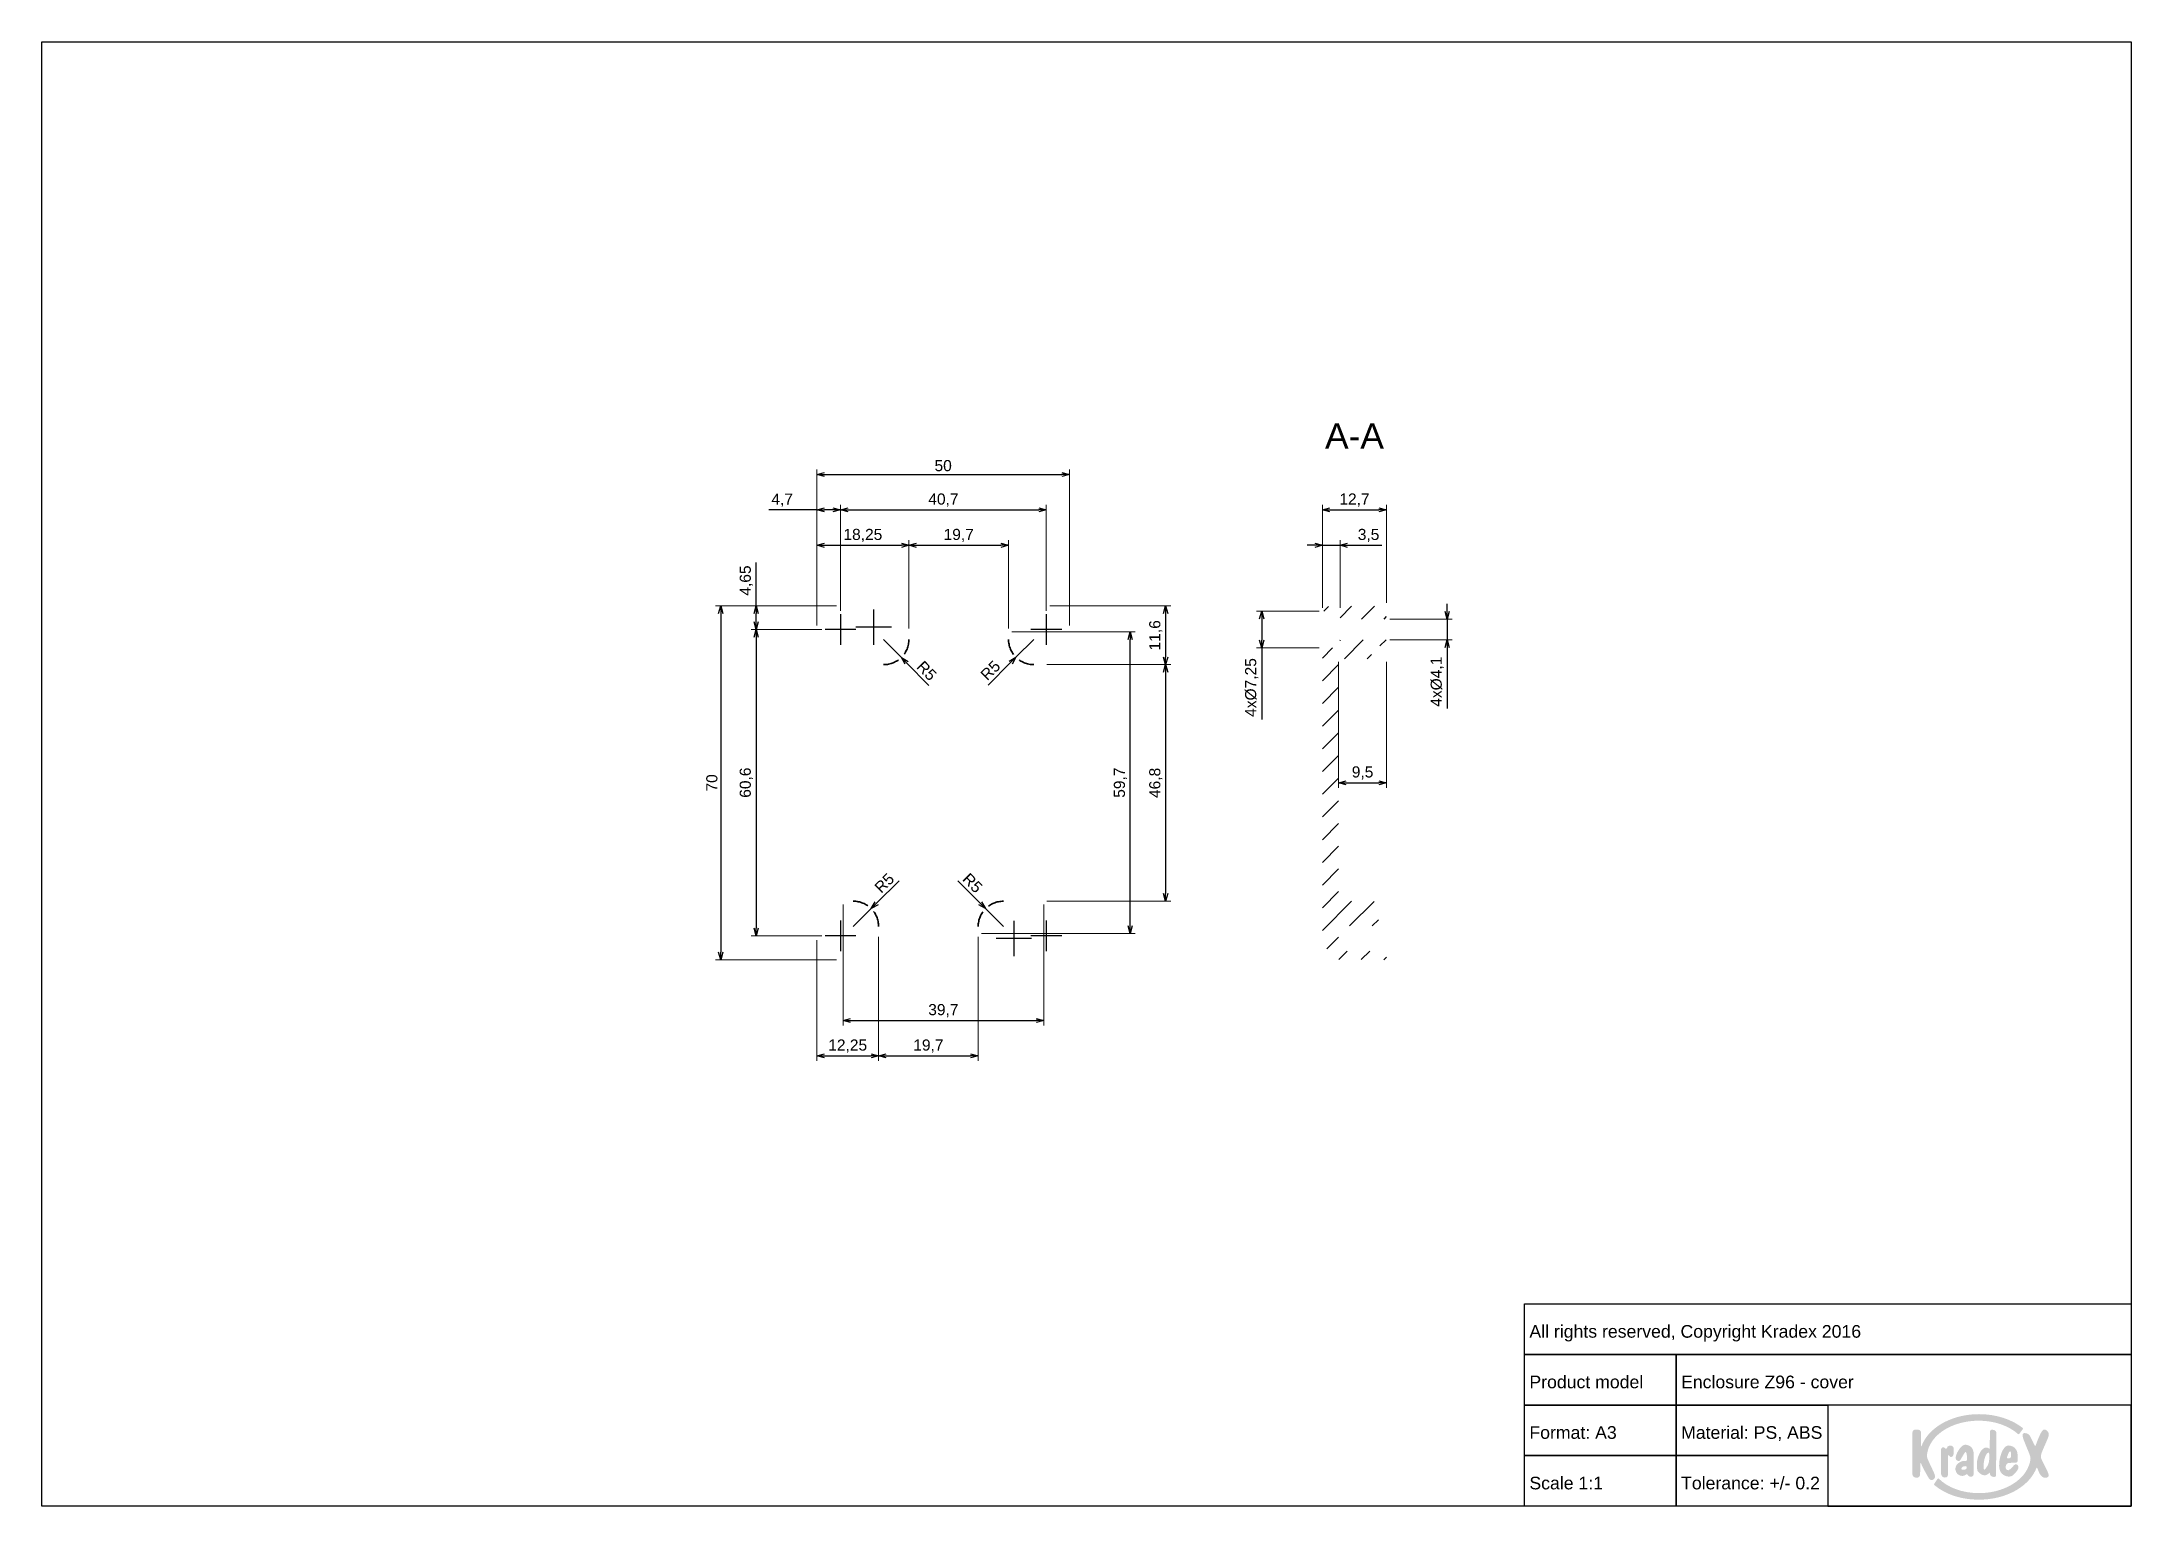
# Paper-space layout 'Cover' of a CAD drawing. Header units: millimetres. Extents: x 0 to 414, y 0 to 290.
import ezdxf

# ---------------------------------------------------------------- set-up
doc = ezdxf.new("R2010")
doc.units = ezdxf.units.MM
doc.linetypes.add('ACAD_ISO10W100', pattern=[18, 12, -3, 0, -3])
doc.linetypes.add('HIDDEN2', pattern=[4.7625, 3.175, -1.5875])
for name, color, linetype, lineweight in [('MD_Annotation', 7, 'Continuous', 25), ('MD_Axes', 7, 'ACAD_ISO10W100', 25), ('MD_Hatching', 7, 'Continuous', 25)]:
    doc.layers.add(name, color=color, linetype=linetype, lineweight=lineweight)
doc.layers.add('MD_Hidden', color=7, linetype='HIDDEN2', lineweight=35, plot=False)
doc.layers.add('Tabelka', color=7, linetype='Continuous')
doc.styles.get("Standard").update_dxf_attribs({"font": 'arial.ttf'})
doc.dimstyles.new('ISO-25', dxfattribs={"dimtxt": 2.2, "dimasz": 1.5, "dimexe": 1, "dimexo": 0.625, "dimtad": 1, "dimrnd": 0.05, "dimtxsty": 'Standard', "dimblk": 'OPEN30', "dimcen": 2.5, "dimadec": 0, "dimazin": 0, "dimtfac": 1, "dimtmove": 0, "dimatfit": 3, "dimfxl": 1, "dimlwe": 18, "dimarcsym": 0})

psp = doc.layouts.new('Cover')

# ---------------------------------------------------------------- texts
at = {"insert": (293.528, 40.477), "char_height": 2.5, "attachment_point": 1}
psp.add_mtext_dynamic_manual_height_columns('\\P All rights reserved, Copyright Kradex 2016', width=120, gutter_width=12.5, heights=[0], dxfattribs=at)
at = {"layer": 'MD_Annotation', "color": 7, "insert": (259.903, 209.694), "char_height": 5, "width": 14.16439, "attachment_point": 8}
psp.add_mtext('A-A', dxfattribs=at)
at = {"layer": 'Tabelka', "char_height": 2.5, "attachment_point": 1}
for s, width, heights, insert in [('\\pi15;\\P\\pi0; Product model', 30, [9.962], (293.528, 30.477)), ('\\P Enclosure Z96 - cover ', 90, [7.412], (323.528, 30.477)), ('\\P Format: A3', 30, [0], (293.528, 20.477)), ('\\P Material: PS, ABS', 30, [0], (323.528, 20.477)), ('\\P Scale 1:1', 30, [0], (293.528, 10.477)), ('\\P Tolerance: +/- 0.2', 30, [0], (323.528, 10.477))]:
    psp.add_mtext_dynamic_manual_height_columns(s, width=width, gutter_width=12.5, heights=heights, dxfattribs=dict(at, insert=insert))

# ---------------------------------------------------------------- blocks, each defined once
blk = doc.blocks.new('_Open30')
at = {"color": 0, "linetype": 'ByBlock', "lineweight": -2}
for p, q in [((-1, 0.27), (0, 0)), ((0, 0), (-1, -0.27)), ((0, 0), (-1, 0))]:
    blk.add_line(p, q, dxfattribs=at)
blk = doc.blocks.new('*D66')
at = {"layer": 'Defpoints', "color": 0, "transparency": 16777216}
for p in [(158.05, 178.55), (134.55, 108.55), (158.05, 108.55)]:
    blk.add_point(p, dxfattribs=at)
at = {"layer": 'MD_Annotation', "color": 0, "lineweight": 18, "transparency": 16777216}
for p, q in [((157.43, 178.55), (133.55, 178.55)), ((157.43, 108.55), (133.55, 108.55))]:
    blk.add_line(p, q, dxfattribs=at)
at = {"layer": 'MD_Annotation', "color": 0, "lineweight": -2, "transparency": 16777216}
blk.add_line((134.55, 177.05), (134.55, 110.05), dxfattribs=at)
at = {"layer": 'MD_Annotation', "color": 0, "lineweight": -2, "transparency": 16777216, "xscale": 1.5, "yscale": 1.5, "zscale": 1.5}
for p, rotation in [((134.55, 178.55), 90), ((134.55, 108.55), 270)]:
    blk.add_blockref('_Open30', p, dxfattribs=dict(at, rotation=rotation))
at = {"layer": 'MD_Annotation', "color": 0, "transparency": 16777216, "insert": (132.81, 143.55), "char_height": 2.2, "attachment_point": 5, "rotation": 90}
blk.add_mtext('70', dxfattribs=at)
blk = doc.blocks.new('*D67')
at = {"layer": 'Defpoints', "color": 0, "transparency": 16777216}
for p in [(203.55, 204.55), (153.55, 174.05), (203.55, 174.05)]:
    blk.add_point(p, dxfattribs=at)
at = {"layer": 'MD_Annotation', "color": 0, "lineweight": 18, "transparency": 16777216}
for p, q in [((153.55, 174.67), (153.55, 205.55)), ((203.55, 174.67), (203.55, 205.55))]:
    blk.add_line(p, q, dxfattribs=at)
at = {"layer": 'MD_Annotation', "color": 0, "lineweight": -2, "transparency": 16777216}
blk.add_line((155.05, 204.55), (202.05, 204.55), dxfattribs=at)
at = {"layer": 'MD_Annotation', "color": 0, "lineweight": -2, "transparency": 16777216, "xscale": 1.5, "yscale": 1.5, "zscale": 1.5, "rotation": 180}
blk.add_blockref('_Open30', (153.55, 204.55), dxfattribs=at)
at = {"layer": 'MD_Annotation', "color": 0, "lineweight": -2, "transparency": 16777216, "xscale": 1.5, "yscale": 1.5, "zscale": 1.5}
blk.add_blockref('_Open30', (203.55, 204.55), dxfattribs=at)
at = {"layer": 'MD_Annotation', "color": 0, "transparency": 16777216, "insert": (178.55, 206.3), "char_height": 2.2, "attachment_point": 5}
blk.add_mtext('50', dxfattribs=at)
blk = doc.blocks.new('*D68')
at = {"layer": 'Defpoints', "color": 0, "transparency": 16777216}
for p in [(158.25, 197.55), (153.55, 174.05), (158.25, 176.95)]:
    blk.add_point(p, dxfattribs=at)
at = {"layer": 'MD_Annotation', "color": 0, "lineweight": 18, "transparency": 16777216}
for p, q in [((153.55, 174.67), (153.55, 198.55)), ((158.25, 177.57), (158.25, 198.55))]:
    blk.add_line(p, q, dxfattribs=at)
at = {"layer": 'MD_Annotation', "color": 0, "lineweight": -2, "transparency": 16777216}
for p, q in [((153.55, 197.55), (144.04, 197.55)), ((156.75, 197.55), (155.05, 197.55))]:
    blk.add_line(p, q, dxfattribs=at)
at = {"layer": 'MD_Annotation', "color": 0, "lineweight": -2, "transparency": 16777216, "xscale": 1.5, "yscale": 1.5, "zscale": 1.5, "rotation": 180}
blk.add_blockref('_Open30', (153.55, 197.55), dxfattribs=at)
at = {"layer": 'MD_Annotation', "color": 0, "lineweight": -2, "transparency": 16777216, "xscale": 1.5, "yscale": 1.5, "zscale": 1.5}
blk.add_blockref('_Open30', (158.25, 197.55), dxfattribs=at)
at = {"layer": 'MD_Annotation', "color": 0, "transparency": 16777216, "insert": (146.71, 199.49), "char_height": 2.2, "attachment_point": 5}
blk.add_mtext('4,7', dxfattribs=at)
blk = doc.blocks.new('*D69')
at = {"layer": 'Defpoints', "color": 0, "transparency": 16777216}
for p in [(198.95, 197.55), (158.25, 176.95), (198.95, 176.95)]:
    blk.add_point(p, dxfattribs=at)
at = {"layer": 'MD_Annotation', "color": 0, "lineweight": 18, "transparency": 16777216}
for p, q in [((158.25, 177.57), (158.25, 198.55)), ((198.95, 177.57), (198.95, 198.55))]:
    blk.add_line(p, q, dxfattribs=at)
at = {"layer": 'MD_Annotation', "color": 0, "lineweight": -2, "transparency": 16777216}
blk.add_line((159.75, 197.55), (197.45, 197.55), dxfattribs=at)
at = {"layer": 'MD_Annotation', "color": 0, "lineweight": -2, "transparency": 16777216, "xscale": 1.5, "yscale": 1.5, "zscale": 1.5, "rotation": 180}
blk.add_blockref('_Open30', (158.25, 197.55), dxfattribs=at)
at = {"layer": 'MD_Annotation', "color": 0, "lineweight": -2, "transparency": 16777216, "xscale": 1.5, "yscale": 1.5, "zscale": 1.5}
blk.add_blockref('_Open30', (198.95, 197.55), dxfattribs=at)
at = {"layer": 'MD_Annotation', "color": 0, "transparency": 16777216, "insert": (178.6, 199.5), "char_height": 2.2, "attachment_point": 5}
blk.add_mtext('40,7', dxfattribs=at)
blk = doc.blocks.new('*D70')
at = {"layer": 'Defpoints', "color": 0, "transparency": 16777216}
for p in [(158.05, 178.55), (141.55, 173.9), (155.2, 173.9)]:
    blk.add_point(p, dxfattribs=at)
at = {"layer": 'MD_Annotation', "color": 0, "lineweight": -2, "transparency": 16777216}
for p, q in [((141.55, 178.55), (141.55, 187.12)), ((141.55, 175.4), (141.55, 177.05))]:
    blk.add_line(p, q, dxfattribs=at)
at = {"layer": 'MD_Annotation', "color": 0, "lineweight": 18, "transparency": 16777216}
for p, q in [((157.43, 178.55), (140.55, 178.55)), ((154.58, 173.9), (140.55, 173.9))]:
    blk.add_line(p, q, dxfattribs=at)
at = {"layer": 'MD_Annotation', "color": 0, "lineweight": -2, "transparency": 16777216, "xscale": 1.5, "yscale": 1.5, "zscale": 1.5}
for p, rotation in [((141.55, 178.55), 90), ((141.55, 173.9), 270)]:
    blk.add_blockref('_Open30', p, dxfattribs=dict(at, rotation=rotation))
at = {"layer": 'MD_Annotation', "color": 0, "transparency": 16777216, "insert": (139.61, 183.58), "char_height": 2.2, "attachment_point": 5, "rotation": 90}
blk.add_mtext('4,65', dxfattribs=at)
blk = doc.blocks.new('*D71')
at = {"layer": 'Defpoints', "color": 0, "transparency": 16777216}
for p in [(155.2, 173.9), (141.55, 113.3), (155.2, 113.3)]:
    blk.add_point(p, dxfattribs=at)
at = {"layer": 'MD_Annotation', "color": 0, "lineweight": 18, "transparency": 16777216}
for p, q in [((154.58, 173.9), (140.55, 173.9)), ((154.58, 113.3), (140.55, 113.3))]:
    blk.add_line(p, q, dxfattribs=at)
at = {"layer": 'MD_Annotation', "color": 0, "lineweight": -2, "transparency": 16777216}
blk.add_line((141.55, 172.4), (141.55, 114.8), dxfattribs=at)
at = {"layer": 'MD_Annotation', "color": 0, "lineweight": -2, "transparency": 16777216, "xscale": 1.5, "yscale": 1.5, "zscale": 1.5}
for p, rotation in [((141.55, 173.9), 90), ((141.55, 113.3), 270)]:
    blk.add_blockref('_Open30', p, dxfattribs=dict(at, rotation=rotation))
at = {"layer": 'MD_Annotation', "color": 0, "transparency": 16777216, "insert": (139.61, 143.6), "char_height": 2.2, "attachment_point": 5, "rotation": 90}
blk.add_mtext('60,6', dxfattribs=at)
blk = doc.blocks.new('*D72')
at = {"layer": 'Defpoints', "color": 0, "transparency": 16777216}
for p in [(171.78, 190.55), (153.55, 174.05), (171.78, 173.45)]:
    blk.add_point(p, dxfattribs=at)
at = {"layer": 'MD_Annotation', "color": 0, "lineweight": 18, "transparency": 16777216}
for p, q in [((153.55, 174.67), (153.55, 191.55)), ((171.78, 174.07), (171.78, 191.55))]:
    blk.add_line(p, q, dxfattribs=at)
at = {"layer": 'MD_Annotation', "color": 0, "lineweight": -2, "transparency": 16777216}
blk.add_line((155.05, 190.55), (170.28, 190.55), dxfattribs=at)
at = {"layer": 'MD_Annotation', "color": 0, "lineweight": -2, "transparency": 16777216, "xscale": 1.5, "yscale": 1.5, "zscale": 1.5, "rotation": 180}
blk.add_blockref('_Open30', (153.55, 190.55), dxfattribs=at)
at = {"layer": 'MD_Annotation', "color": 0, "lineweight": -2, "transparency": 16777216, "xscale": 1.5, "yscale": 1.5, "zscale": 1.5}
blk.add_blockref('_Open30', (171.78, 190.55), dxfattribs=at)
at = {"layer": 'MD_Annotation', "color": 0, "transparency": 16777216, "insert": (162.67, 192.5), "char_height": 2.2, "attachment_point": 5}
blk.add_mtext('18,25', dxfattribs=at)
blk = doc.blocks.new('*D73')
at = {"layer": 'Defpoints', "color": 0, "transparency": 16777216}
for p in [(191.48, 190.55), (171.78, 173.45), (191.48, 173.45)]:
    blk.add_point(p, dxfattribs=at)
at = {"layer": 'MD_Annotation', "color": 0, "lineweight": 18, "transparency": 16777216}
for p, q in [((171.78, 174.07), (171.78, 191.55)), ((191.48, 174.07), (191.48, 191.55))]:
    blk.add_line(p, q, dxfattribs=at)
at = {"layer": 'MD_Annotation', "color": 0, "lineweight": -2, "transparency": 16777216}
blk.add_line((173.28, 190.55), (189.98, 190.55), dxfattribs=at)
at = {"layer": 'MD_Annotation', "color": 0, "lineweight": -2, "transparency": 16777216, "xscale": 1.5, "yscale": 1.5, "zscale": 1.5, "rotation": 180}
blk.add_blockref('_Open30', (171.78, 190.55), dxfattribs=at)
at = {"layer": 'MD_Annotation', "color": 0, "lineweight": -2, "transparency": 16777216, "xscale": 1.5, "yscale": 1.5, "zscale": 1.5}
blk.add_blockref('_Open30', (191.48, 190.55), dxfattribs=at)
at = {"layer": 'MD_Annotation', "color": 0, "transparency": 16777216, "insert": (181.63, 192.5), "char_height": 2.2, "attachment_point": 5}
blk.add_mtext('19,7', dxfattribs=at)
blk = doc.blocks.new('*D74')
at = {"layer": 'Defpoints', "color": 0, "transparency": 16777216}
for p in [(153.55, 113.05), (165.78, 113.75), (165.78, 89.55)]:
    blk.add_point(p, dxfattribs=at)
at = {"layer": 'MD_Annotation', "color": 0, "lineweight": 18, "transparency": 16777216}
for p, q in [((153.55, 112.42), (153.55, 88.55)), ((165.78, 113.12), (165.78, 88.55))]:
    blk.add_line(p, q, dxfattribs=at)
at = {"layer": 'MD_Annotation', "color": 0, "lineweight": -2, "transparency": 16777216}
blk.add_line((155.05, 89.55), (164.28, 89.55), dxfattribs=at)
at = {"layer": 'MD_Annotation', "color": 0, "lineweight": -2, "transparency": 16777216, "xscale": 1.5, "yscale": 1.5, "zscale": 1.5, "rotation": 180}
blk.add_blockref('_Open30', (153.55, 89.55), dxfattribs=at)
at = {"layer": 'MD_Annotation', "color": 0, "lineweight": -2, "transparency": 16777216, "xscale": 1.5, "yscale": 1.5, "zscale": 1.5}
blk.add_blockref('_Open30', (165.78, 89.55), dxfattribs=at)
at = {"layer": 'MD_Annotation', "color": 0, "transparency": 16777216, "insert": (159.67, 91.5), "char_height": 2.2, "attachment_point": 5}
blk.add_mtext('12,25', dxfattribs=at)
blk = doc.blocks.new('*D75')
at = {"layer": 'Defpoints', "color": 0, "transparency": 16777216}
for p in [(165.78, 113.75), (185.48, 113.75), (185.48, 89.55)]:
    blk.add_point(p, dxfattribs=at)
at = {"layer": 'MD_Annotation', "color": 0, "lineweight": 18, "transparency": 16777216}
for p, q in [((165.78, 113.12), (165.78, 88.55)), ((185.48, 113.12), (185.48, 88.55))]:
    blk.add_line(p, q, dxfattribs=at)
at = {"layer": 'MD_Annotation', "color": 0, "lineweight": -2, "transparency": 16777216}
blk.add_line((167.28, 89.55), (183.98, 89.55), dxfattribs=at)
at = {"layer": 'MD_Annotation', "color": 0, "lineweight": -2, "transparency": 16777216, "xscale": 1.5, "yscale": 1.5, "zscale": 1.5, "rotation": 180}
blk.add_blockref('_Open30', (165.78, 89.55), dxfattribs=at)
at = {"layer": 'MD_Annotation', "color": 0, "lineweight": -2, "transparency": 16777216, "xscale": 1.5, "yscale": 1.5, "zscale": 1.5}
blk.add_blockref('_Open30', (185.48, 89.55), dxfattribs=at)
at = {"layer": 'MD_Annotation', "color": 0, "transparency": 16777216, "insert": (175.63, 91.5), "char_height": 2.2, "attachment_point": 5}
blk.add_mtext('19,7', dxfattribs=at)
blk = doc.blocks.new('*D76')
at = {"layer": 'Defpoints', "color": 0, "transparency": 16777216}
for p in [(158.75, 120.1), (198.43, 120.15), (198.43, 96.55)]:
    blk.add_point(p, dxfattribs=at)
at = {"layer": 'MD_Annotation', "color": 0, "lineweight": 18, "transparency": 16777216}
for p, q in [((158.75, 119.47), (158.75, 95.55)), ((198.43, 119.52), (198.43, 95.55))]:
    blk.add_line(p, q, dxfattribs=at)
at = {"layer": 'MD_Annotation', "color": 0, "lineweight": -2, "transparency": 16777216}
blk.add_line((160.25, 96.55), (196.93, 96.55), dxfattribs=at)
at = {"layer": 'MD_Annotation', "color": 0, "lineweight": -2, "transparency": 16777216, "xscale": 1.5, "yscale": 1.5, "zscale": 1.5, "rotation": 180}
blk.add_blockref('_Open30', (158.75, 96.55), dxfattribs=at)
at = {"layer": 'MD_Annotation', "color": 0, "lineweight": -2, "transparency": 16777216, "xscale": 1.5, "yscale": 1.5, "zscale": 1.5}
blk.add_blockref('_Open30', (198.43, 96.55), dxfattribs=at)
at = {"layer": 'MD_Annotation', "color": 0, "transparency": 16777216, "insert": (178.59, 98.5), "char_height": 2.2, "attachment_point": 5}
blk.add_mtext('39,7', dxfattribs=at)
blk = doc.blocks.new('*D77')
at = {"layer": 'Defpoints', "color": 0, "transparency": 16777216}
for p in [(191.48, 173.45), (215.55, 173.45), (185.48, 113.75)]:
    blk.add_point(p, dxfattribs=at)
at = {"layer": 'MD_Annotation', "color": 0, "lineweight": 18, "transparency": 16777216}
for p, q in [((192.1, 173.45), (216.55, 173.45)), ((186.1, 113.75), (216.55, 113.75))]:
    blk.add_line(p, q, dxfattribs=at)
at = {"layer": 'MD_Annotation', "color": 0, "lineweight": -2, "transparency": 16777216}
blk.add_line((215.55, 115.25), (215.55, 171.95), dxfattribs=at)
at = {"layer": 'MD_Annotation', "color": 0, "lineweight": -2, "transparency": 16777216, "xscale": 1.5, "yscale": 1.5, "zscale": 1.5}
for p, rotation in [((215.55, 173.45), 90), ((215.55, 113.75), 270)]:
    blk.add_blockref('_Open30', p, dxfattribs=dict(at, rotation=rotation))
at = {"layer": 'MD_Annotation', "color": 0, "transparency": 16777216, "insert": (213.61, 143.6), "char_height": 2.2, "attachment_point": 5, "rotation": 90}
blk.add_mtext('59,7', dxfattribs=at)
blk = doc.blocks.new('*D78')
at = {"layer": 'Defpoints', "color": 0, "transparency": 16777216}
for p in [(199.05, 178.55), (198.43, 166.95), (222.55, 166.95)]:
    blk.add_point(p, dxfattribs=at)
at = {"layer": 'MD_Annotation', "color": 0, "lineweight": 18, "transparency": 16777216}
for p, q in [((199.68, 178.55), (223.55, 178.55)), ((199.05, 166.95), (223.55, 166.95))]:
    blk.add_line(p, q, dxfattribs=at)
at = {"layer": 'MD_Annotation', "color": 0, "lineweight": -2, "transparency": 16777216}
blk.add_line((222.55, 177.05), (222.55, 168.45), dxfattribs=at)
at = {"layer": 'MD_Annotation', "color": 0, "lineweight": -2, "transparency": 16777216, "xscale": 1.5, "yscale": 1.5, "zscale": 1.5}
for p, rotation in [((222.55, 178.55), 90), ((222.55, 166.95), 270)]:
    blk.add_blockref('_Open30', p, dxfattribs=dict(at, rotation=rotation))
at = {"layer": 'MD_Annotation', "color": 0, "transparency": 16777216, "insert": (220.61, 172.75), "char_height": 2.2, "attachment_point": 5, "rotation": 90}
blk.add_mtext('11,6', dxfattribs=at)
blk = doc.blocks.new('*D79')
at = {"layer": 'Defpoints', "color": 0, "transparency": 16777216}
for p in [(198.43, 166.95), (198.43, 120.15), (222.55, 120.15)]:
    blk.add_point(p, dxfattribs=at)
at = {"layer": 'MD_Annotation', "color": 0, "lineweight": 18, "transparency": 16777216}
for p, q in [((199.05, 166.95), (223.55, 166.95)), ((199.05, 120.15), (223.55, 120.15))]:
    blk.add_line(p, q, dxfattribs=at)
at = {"layer": 'MD_Annotation', "color": 0, "lineweight": -2, "transparency": 16777216}
blk.add_line((222.55, 165.45), (222.55, 121.65), dxfattribs=at)
at = {"layer": 'MD_Annotation', "color": 0, "lineweight": -2, "transparency": 16777216, "xscale": 1.5, "yscale": 1.5, "zscale": 1.5}
for p, rotation in [((222.55, 166.95), 90), ((222.55, 120.15), 270)]:
    blk.add_blockref('_Open30', p, dxfattribs=dict(at, rotation=rotation))
at = {"layer": 'MD_Annotation', "color": 0, "transparency": 16777216, "insert": (220.61, 143.55), "char_height": 2.2, "attachment_point": 5, "rotation": 90}
blk.add_mtext('46,8', dxfattribs=at)
blk = doc.blocks.new('*D80')
at = {"layer": 'Defpoints', "color": 0, "transparency": 16777216}
for p in [(166.78, 171.95), (170.28, 168.37)]:
    blk.add_point(p, dxfattribs=at)
at = {"layer": 'MD_Annotation', "color": 0, "lineweight": -2, "transparency": 16777216}
for p, q in [((166.78, 171.95), (170.28, 168.37)), ((175.74, 162.79), (171.32, 167.3))]:
    blk.add_line(p, q, dxfattribs=at)
at = {"layer": 'MD_Annotation', "color": 0, "lineweight": -2, "transparency": 16777216, "xscale": 1.5, "yscale": 1.5, "zscale": 1.5, "rotation": 134.370762682668}
blk.add_blockref('_Open30', (170.28, 168.37), dxfattribs=at)
at = {"layer": 'MD_Annotation', "color": 0, "transparency": 16777216, "insert": (175.3, 165.73), "char_height": 2.2, "attachment_point": 5, "rotation": 314.3708}
blk.add_mtext('R5', dxfattribs=at)
blk = doc.blocks.new('*D81')
at = {"layer": 'Defpoints', "color": 0, "transparency": 16777216}
for p in [(196.48, 171.95), (192.95, 168.41)]:
    blk.add_point(p, dxfattribs=at)
at = {"layer": 'MD_Annotation', "color": 0, "lineweight": -2, "transparency": 16777216}
for p, q in [((196.48, 171.95), (192.95, 168.41)), ((187.43, 162.87), (191.89, 167.35))]:
    blk.add_line(p, q, dxfattribs=at)
at = {"layer": 'MD_Annotation', "color": 0, "lineweight": -2, "transparency": 16777216, "xscale": 1.5, "yscale": 1.5, "zscale": 1.5, "rotation": 45.08611929873682}
blk.add_blockref('_Open30', (192.95, 168.41), dxfattribs=at)
at = {"layer": 'MD_Annotation', "color": 0, "transparency": 16777216, "insert": (187.9, 165.81), "char_height": 2.2, "attachment_point": 5, "rotation": 45.0861}
blk.add_mtext('R5', dxfattribs=at)
blk = doc.blocks.new('*D82')
at = {"layer": 'Defpoints', "color": 0, "transparency": 16777216}
for p in [(164.32, 118.68), (160.78, 115.15)]:
    blk.add_point(p, dxfattribs=at)
at = {"layer": 'MD_Annotation', "color": 0, "lineweight": -2, "transparency": 16777216}
for p, q in [((169.85, 124.2), (165.38, 119.74)), ((160.78, 115.15), (164.32, 118.68))]:
    blk.add_line(p, q, dxfattribs=at)
at = {"layer": 'MD_Annotation', "color": 0, "lineweight": -2, "transparency": 16777216, "xscale": 1.5, "yscale": 1.5, "zscale": 1.5, "rotation": 224.9175962610342}
blk.add_blockref('_Open30', (164.32, 118.68), dxfattribs=at)
at = {"layer": 'MD_Annotation', "color": 0, "transparency": 16777216, "insert": (166.92, 123.73), "char_height": 2.2, "attachment_point": 5, "rotation": 44.9176}
blk.add_mtext('R5', dxfattribs=at)
blk = doc.blocks.new('*D83')
at = {"layer": 'Defpoints', "color": 0, "transparency": 16777216}
for p in [(186.94, 118.68), (190.48, 115.15)]:
    blk.add_point(p, dxfattribs=at)
at = {"layer": 'MD_Annotation', "color": 0, "lineweight": -2, "transparency": 16777216}
for p, q in [((181.42, 124.21), (185.88, 119.74)), ((190.48, 115.15), (186.94, 118.68))]:
    blk.add_line(p, q, dxfattribs=at)
at = {"layer": 'MD_Annotation', "color": 0, "lineweight": -2, "transparency": 16777216, "xscale": 1.5, "yscale": 1.5, "zscale": 1.5, "rotation": 315.0091868195982}
blk.add_blockref('_Open30', (186.94, 118.68), dxfattribs=at)
at = {"layer": 'MD_Annotation', "color": 0, "transparency": 16777216, "insert": (184.35, 123.74), "char_height": 2.2, "attachment_point": 5, "rotation": 315.0092}
blk.add_mtext('R5', dxfattribs=at)
blk = doc.blocks.new('*D86')
at = {"layer": 'Defpoints', "color": 0, "transparency": 16777216}
for p in [(257.05, 190.55), (253.55, 177.52), (257.05, 177.52)]:
    blk.add_point(p, dxfattribs=at)
at = {"layer": 'MD_Annotation', "color": 0, "lineweight": -2, "transparency": 16777216}
for p, q in [((252.05, 190.55), (250.55, 190.55)), ((253.55, 190.55), (257.05, 190.55)), ((258.55, 190.55), (265.32, 190.55))]:
    blk.add_line(p, q, dxfattribs=at)
at = {"layer": 'MD_Annotation', "color": 0, "lineweight": 18, "transparency": 16777216}
for p, q in [((253.55, 178.15), (253.55, 191.55)), ((257.05, 178.15), (257.05, 191.55))]:
    blk.add_line(p, q, dxfattribs=at)
at = {"layer": 'MD_Annotation', "color": 0, "lineweight": -2, "transparency": 16777216, "xscale": 1.5, "yscale": 1.5, "zscale": 1.5}
blk.add_blockref('_Open30', (253.55, 190.55), dxfattribs=at)
at = {"layer": 'MD_Annotation', "color": 0, "lineweight": -2, "transparency": 16777216, "xscale": 1.5, "yscale": 1.5, "zscale": 1.5, "rotation": 180}
blk.add_blockref('_Open30', (257.05, 190.55), dxfattribs=at)
at = {"layer": 'MD_Annotation', "color": 0, "transparency": 16777216, "insert": (262.69, 192.5), "char_height": 2.2, "attachment_point": 5}
blk.add_mtext('3,5', dxfattribs=at)
blk = doc.blocks.new('*D87')
at = {"layer": 'Defpoints', "color": 0, "transparency": 16777216}
for p in [(253.55, 177.52), (241.55, 170.27), (253.55, 170.27)]:
    blk.add_point(p, dxfattribs=at)
at = {"layer": 'MD_Annotation', "color": 0, "lineweight": 18, "transparency": 16777216}
for p, q in [((252.93, 177.52), (240.55, 177.52)), ((252.93, 170.27), (240.55, 170.27))]:
    blk.add_line(p, q, dxfattribs=at)
at = {"layer": 'MD_Annotation', "color": 0, "lineweight": -2, "transparency": 16777216}
for p, q in [((241.55, 176.02), (241.55, 171.77)), ((241.55, 170.27), (241.55, 156.07))]:
    blk.add_line(p, q, dxfattribs=at)
at = {"layer": 'MD_Annotation', "color": 0, "lineweight": -2, "transparency": 16777216, "xscale": 1.5, "yscale": 1.5, "zscale": 1.5}
for p, rotation in [((241.55, 177.52), 90), ((241.55, 170.27), 270)]:
    blk.add_blockref('_Open30', p, dxfattribs=dict(at, rotation=rotation))
at = {"layer": 'MD_Annotation', "color": 0, "transparency": 16777216, "insert": (239.57, 162.42), "char_height": 2.2, "attachment_point": 5, "rotation": 90}
blk.add_mtext('4x%%C7,25', dxfattribs=at)
blk = doc.blocks.new('*D88')
at = {"layer": 'Defpoints', "color": 0, "transparency": 16777216}
for p in [(266.25, 175.95), (266.25, 171.85), (278.25, 171.85)]:
    blk.add_point(p, dxfattribs=at)
at = {"layer": 'MD_Annotation', "color": 0, "lineweight": -2, "transparency": 16777216}
for p, q in [((278.25, 177.45), (278.25, 178.95)), ((278.25, 175.95), (278.25, 171.85)), ((278.25, 170.35), (278.25, 158.29))]:
    blk.add_line(p, q, dxfattribs=at)
at = {"layer": 'MD_Annotation', "color": 0, "lineweight": 18, "transparency": 16777216}
for p, q in [((266.88, 175.95), (279.25, 175.95)), ((266.88, 171.85), (279.25, 171.85))]:
    blk.add_line(p, q, dxfattribs=at)
at = {"layer": 'MD_Annotation', "color": 0, "lineweight": -2, "transparency": 16777216, "xscale": 1.5, "yscale": 1.5, "zscale": 1.5}
for p, rotation in [((278.25, 175.95), 270), ((278.25, 171.85), 90)]:
    blk.add_blockref('_Open30', p, dxfattribs=dict(at, rotation=rotation))
at = {"layer": 'MD_Annotation', "color": 0, "transparency": 16777216, "insert": (276.27, 163.57), "char_height": 2.2, "attachment_point": 5, "rotation": 90}
blk.add_mtext('4x%%C4,1', dxfattribs=at)
blk = doc.blocks.new('*D89')
at = {"layer": 'Defpoints', "color": 0, "transparency": 16777216}
for p in [(266.25, 197.55), (266.25, 178.55), (253.55, 177.52)]:
    blk.add_point(p, dxfattribs=at)
at = {"layer": 'MD_Annotation', "color": 0, "lineweight": 18, "transparency": 16777216}
for p, q in [((253.55, 178.15), (253.55, 198.55)), ((266.25, 179.17), (266.25, 198.55))]:
    blk.add_line(p, q, dxfattribs=at)
at = {"layer": 'MD_Annotation', "color": 0, "lineweight": -2, "transparency": 16777216}
blk.add_line((255.05, 197.55), (264.75, 197.55), dxfattribs=at)
at = {"layer": 'MD_Annotation', "color": 0, "lineweight": -2, "transparency": 16777216, "xscale": 1.5, "yscale": 1.5, "zscale": 1.5, "rotation": 180}
blk.add_blockref('_Open30', (253.55, 197.55), dxfattribs=at)
at = {"layer": 'MD_Annotation', "color": 0, "lineweight": -2, "transparency": 16777216, "xscale": 1.5, "yscale": 1.5, "zscale": 1.5}
blk.add_blockref('_Open30', (266.25, 197.55), dxfattribs=at)
at = {"layer": 'MD_Annotation', "color": 0, "transparency": 16777216, "insert": (259.9, 199.5), "char_height": 2.2, "attachment_point": 5}
blk.add_mtext('12,7', dxfattribs=at)
blk = doc.blocks.new('*D90')
at = {"layer": 'Defpoints', "color": 0, "transparency": 16777216}
for p in [(256.75, 168.1), (266.25, 168.1), (266.25, 143.57)]:
    blk.add_point(p, dxfattribs=at)
at = {"layer": 'MD_Annotation', "color": 0, "lineweight": 18, "transparency": 16777216}
for p, q in [((256.75, 167.47), (256.75, 142.57)), ((266.25, 167.47), (266.25, 142.57))]:
    blk.add_line(p, q, dxfattribs=at)
at = {"layer": 'MD_Annotation', "color": 0, "lineweight": -2, "transparency": 16777216}
blk.add_line((258.25, 143.57), (264.75, 143.57), dxfattribs=at)
at = {"layer": 'MD_Annotation', "color": 0, "lineweight": -2, "transparency": 16777216, "xscale": 1.5, "yscale": 1.5, "zscale": 1.5, "rotation": 180}
blk.add_blockref('_Open30', (256.75, 143.57), dxfattribs=at)
at = {"layer": 'MD_Annotation', "color": 0, "lineweight": -2, "transparency": 16777216, "xscale": 1.5, "yscale": 1.5, "zscale": 1.5}
blk.add_blockref('_Open30', (266.25, 143.57), dxfattribs=at)
at = {"layer": 'MD_Annotation', "color": 0, "transparency": 16777216, "insert": (261.5, 145.52), "char_height": 2.2, "attachment_point": 5}
blk.add_mtext('9,5', dxfattribs=at)

# ---------------------------------------------------------------- dimensions: what is measured, and where the dimension line sits
at = {"layer": 'MD_Annotation'}
for base, p1, p2, angle, picture, middle in [((203.553, 204.549), (153.553, 174.05), (203.553, 174.05), 180, '*D67', (178.553, 206.297)), ((266.253, 197.549), (253.553, 177.524), (266.253, 178.549), 180, '*D89', (259.903, 199.496)), ((171.778487494, 190.549202824), (153.553487494, 174.049551531), (171.778487494, 173.449202824), 180, '*D72', (162.665987494, 192.496303779)), ((191.478, 190.549), (171.778, 173.449), (191.478, 173.449), 180, '*D73', (181.628, 192.496)), ((257.053, 190.549), (253.553, 177.524), (257.053, 177.524), 180, '*D86', (262.689, 192.496)), ((134.553, 108.549), (158.053, 178.549), (158.053, 108.549), 270, '*D66', (132.805, 143.549)), ((222.553, 166.949), (199.054, 178.549), (198.428, 166.949), 90, '*D78', (220.606, 172.749)), ((215.553, 173.449), (185.478, 113.749), (191.478, 173.449), 90, '*D77', (213.606, 143.599)), ((222.553, 120.149), (198.428, 166.949), (198.428, 120.149), 90, '*D79', (220.606, 143.549))]:
    dim = psp.add_linear_dim(base=base, p1=p1, p2=p2, angle=angle, dimstyle='ISO-25', override={"dimlfac": -1}, dxfattribs=at)
    dim.commit()
    dim.dimension.update_dxf_attribs({"geometry": picture, "text_midpoint": middle})
for base, p1, p2, angle, picture, middle in [((158.253, 197.549), (153.553, 174.05), (158.253, 176.949), 180, '*D68', (146.71, 197.549)), ((141.553, 173.899), (158.053, 178.549), (155.203, 173.899), 270, '*D70', (141.553, 183.584))]:
    dim = psp.add_linear_dim(base=base, p1=p1, p2=p2, angle=angle, dimstyle='ISO-25', override={"dimlfac": -1}, dxfattribs=at)
    dim.commit()
    dim.dimension.update_dxf_attribs({"geometry": picture, "text_midpoint": middle, "dimtype": 160})
dim = psp.add_linear_dim(base=(198.953, 197.549), p1=(158.253, 176.949), p2=(198.953, 176.949), dimstyle='ISO-25', dxfattribs=at)
dim.commit()
dim.dimension.update_dxf_attribs({"geometry": '*D69', "text_midpoint": (178.603, 199.496)})
for base, p1, p2, angle, picture, middle in [((278.253, 171.849), (266.253, 175.949), (266.253, 171.849), 90, '*D88', (276.27, 163.571)), ((241.553, 170.274), (253.553, 177.524), (253.553, 170.274), 270, '*D87', (239.57, 162.421))]:
    dim = psp.add_linear_dim(base=base, p1=p1, p2=p2, angle=angle, text='4x%%C<>', dimstyle='ISO-25', override={"dimlfac": -1, "dimpost": ''}, dxfattribs=at)
    dim.commit()
    dim.dimension.update_dxf_attribs({"geometry": picture, "text_midpoint": middle})
dim = psp.add_linear_dim(base=(141.553, 113.299), p1=(155.203, 173.899), p2=(155.203, 113.299), angle=90, dimstyle='ISO-25', dxfattribs=at)
dim.commit()
dim.dimension.update_dxf_attribs({"geometry": '*D71', "text_midpoint": (139.606, 143.599)})
for center, mpoint, picture, middle in [((166.779, 171.949), (170.275, 168.375), '*D80', (175.303, 165.729)), ((196.478, 171.949), (192.948, 168.408), '*D81', (187.896, 165.81)), ((160.779, 115.15), (164.319, 118.68), '*D82', (166.917, 123.732)), ((190.478, 115.149), (186.942, 118.684), '*D83', (184.351, 123.74))]:
    dim = psp.add_radius_dim(center=center, mpoint=mpoint, dimstyle='ISO-25', dxfattribs=at)
    dim.commit()
    dim.dimension.update_dxf_attribs({"geometry": picture, "text_midpoint": middle})
for base, p1, p2, picture, middle in [((266.253, 143.574), (256.753, 168.099), (266.253, 168.099), '*D90', (261.503, 145.521)), ((198.428487494, 96.549202824), (158.753487494, 120.099202824), (198.428487494, 120.149202824), '*D76', (178.590987494, 98.496303779)), ((165.778487494, 89.549202824), (153.553487494, 113.048854118), (165.778487494, 113.749202824), '*D74', (159.665987494, 91.496303779)), ((185.478, 89.549), (165.778, 113.749), (185.478, 113.749), '*D75', (175.628, 91.496))]:
    dim = psp.add_linear_dim(base=base, p1=p1, p2=p2, dimstyle='ISO-25', override={"dimlfac": -1}, dxfattribs=at)
    dim.commit()
    dim.dimension.update_dxf_attribs({"geometry": picture, "text_midpoint": middle})

# ---------------------------------------------------------------- hatches: boundary and pattern name
at = {"layer": 'MD_Hatching'}
h = psp.add_hatch(dxfattribs=at)
h.set_pattern_fill('ANSI31', color=256, style=0)
edge = h.paths.add_edge_path(flags=0)
edge.add_line((253.553, 177.524), (257.053, 177.524))
edge.add_line((257.053, 177.524), (257.053, 175.949))
edge.add_line((257.053, 175.949), (266.253, 175.949))
edge.add_line((266.253, 175.949), (266.253, 178.549))
edge.add_line((266.253, 178.549), (258.992, 178.492))
edge.add_ellipse((259.027, 173.992), major_axis=(-326.602, -2.572), ratio=0.0137778, start_angle=270, end_angle=270.79058)
edge.add_spline(control_points=[(254.486, 178.456), (254.333, 178.303), (254.176, 178.147), (253.887, 177.858), (253.792, 177.763), (253.553, 177.524)], knot_values=[-0.2155706, -0.2155706, -0.2155706, -0.2155706, -0.1012605, -0.1012605, 0, 0, 0, 0], degree=3, periodic=0)
h.paths.add_polyline_path([(256.753, 168.099), (253.553, 168.099), (253.553, 111.649), (256.577, 108.625), (266.253, 108.549), (266.253, 110.249), (256.753, 110.249), (256.753, 115.249), (266.253, 115.249), (266.253, 116.499), (263.253, 116.499), (263.253, 119.049), (266.253, 119.049), (266.253, 120.099), (256.753, 120.149)], flags=0)
h.paths.add_polyline_path([(256.753, 168.099), (263.253, 168.099), (263.253, 170.649), (266.253, 170.649), (266.253, 171.849), (257.053, 171.849), (257.053, 170.274), (253.553, 170.274), (253.553, 168.099)], flags=0)
at = {"layer": 'Tabelka', "true_color": 0x00539f}
h = psp.add_hatch(color=154, dxfattribs=at)
h.dxf.hatch_style = 2
edge = h.paths.add_edge_path()
edge.add_spline(control_points=[(374.452, 7.247), (374.452, 7.247), (373.51, 9.264), (373.51, 9.264), (373.027, 10.278), (373.135, 10.371), (373.142, 10.652), (373.153, 10.78), (373.198, 11.025), (373.272, 11.395), (374.146, 14.885), (378.349, 17.396), (383.431, 17.396), (386.539, 17.396), (389.31, 16.365), (391.14, 14.764), (391.212, 14.701), (391.303, 14.674), (391.367, 14.764), (391.407, 14.82), (392.038, 15.653), (392.08, 15.707), (392.146, 15.792), (392.165, 15.888), (392.046, 15.98), (389.902, 17.647), (386.835, 18.687), (383.431, 18.687), (378.361, 18.687), (374.042, 16.376), (372.395, 13.137), (372.349, 13.042), (372.337, 13.015), (372.282, 12.902), (371.992, 12.2), (371.912, 12.087), (371.925, 12.885), (371.925, 12.885), (371.954, 15.023), (371.954, 15.023), (371.962, 15.529), (371.572, 15.657), (370.946, 15.643), (370.473, 15.632), (370.267, 15.43), (370.265, 15.079), (370.265, 15.079), (370.237, 6.899), (370.237, 6.899), (370.236, 6.511), (370.504, 6.128), (371.014, 6.11), (371.55, 6.091), (371.745, 6.413), (371.758, 6.673), (371.809, 7.708), (371.835, 8.228), (371.835, 8.551), (371.822, 9.37), (371.941, 8.97), (372.117, 8.593), (372.491, 7.782), (373.016, 6.81), (373.551, 5.937), (373.732, 5.642), (374.111, 5.562), (374.417, 5.765), (374.999, 6.148), (374.635, 6.841), (374.452, 7.247), (374.452, 7.247), (374.452, 7.247), (374.452, 7.247)], knot_values=[0, 0, 0, 0, 1, 1, 1, 2, 2, 2, 3, 3, 3, 4, 4, 4, 5, 5, 5, 6, 6, 6, 7, 7, 7, 8, 8, 8, 9, 9, 9, 10, 10, 10, 11, 11, 11, 12, 12, 12, 13, 13, 13, 14, 14, 14, 15, 15, 15, 16, 16, 16, 17, 17, 17, 18, 18, 18, 19, 19, 19, 20, 20, 20, 21, 21, 21, 22, 22, 22, 23, 23, 23, 24, 24, 24, 24], degree=3, periodic=0)
edge = h.paths.add_edge_path()
edge.add_spline(control_points=[(377.608, 10.37), (377.838, 9.943), (378.434, 10.331), (378.434, 10.967), (378.434, 11.118), (378.434, 11.762), (378.434, 11.762), (378.434, 12.235), (378.124, 12.461), (377.8, 12.461), (377.45, 12.461), (377.269, 12.368), (377.164, 12.19), (377.123, 12.12), (377.078, 11.803), (376.901, 11.82), (376.725, 11.838), (376.678, 12.118), (376.371, 12.125), (376.119, 12.125), (375.9, 11.996), (375.9, 11.471), (375.9, 11.471), (375.9, 7.082), (375.9, 7.082), (375.9, 6.713), (376.107, 6.146), (376.65, 6.146), (377.151, 6.146), (377.263, 6.431), (377.267, 6.631), (377.267, 6.631), (377.259, 8.829), (377.281, 9.924), (377.294, 10.585), (377.357, 10.834), (377.608, 10.37), (377.608, 10.37), (377.608, 10.37), (377.608, 10.37)], knot_values=[0, 0, 0, 0, 1, 1, 1, 2, 2, 2, 3, 3, 3, 4, 4, 4, 5, 5, 5, 6, 6, 6, 7, 7, 7, 8, 8, 8, 9, 9, 9, 10, 10, 10, 11, 11, 11, 12, 12, 12, 13, 13, 13, 13], degree=3, periodic=0)
edge = h.paths.add_edge_path()
edge.add_spline(control_points=[(380.165, 9.394), (379.577, 9.272), (378.815, 8.763), (378.76, 8.009), (378.687, 7.019), (379.545, 6.261), (380.473, 6.521), (380.938, 6.651), (380.932, 6.996), (381.167, 6.685), (381.288, 6.524), (381.455, 6.324), (381.767, 6.324), (382.111, 6.324), (382.288, 6.449), (382.342, 6.756), (382.414, 7.162), (382.367, 10.996), (382.344, 11.135), (382.272, 11.581), (382.134, 11.939), (381.864, 12.184), (381.591, 12.432), (381.011, 12.684), (380.633, 12.632), (379.928, 12.535), (379.361, 11.557), (379.097, 11.03), (379.001, 10.839), (378.614, 10.007), (378.904, 9.718), (378.904, 9.718), (379.067, 9.554), (379.067, 9.554), (379.309, 9.313), (379.619, 9.428), (379.747, 9.644), (379.747, 9.644), (380.288, 10.546), (380.554, 11), (380.653, 11.169), (381.053, 11.684), (381.057, 9.98), (381.059, 9.128), (380.826, 9.532), (380.165, 9.394), (380.165, 9.394), (380.165, 9.394), (380.165, 9.394)], knot_values=[0, 0, 0, 0, 1, 1, 1, 2, 2, 2, 3, 3, 3, 4, 4, 4, 5, 5, 5, 6, 6, 6, 7, 7, 7, 8, 8, 8, 9, 9, 9, 10, 10, 10, 11, 11, 11, 12, 12, 12, 13, 13, 13, 14, 14, 14, 15, 15, 15, 16, 16, 16, 16], degree=3, periodic=0)
edge = h.paths.add_edge_path()
edge.add_spline(control_points=[(380.55, 7.685), (380.17, 7.64), (379.676, 7.724), (380.037, 8.112), (380.264, 8.356), (380.451, 8.375), (380.704, 8.406), (381.134, 8.461), (381.163, 7.757), (380.55, 7.685)], knot_values=[0, 0, 0, 0, 1, 1, 1, 2, 2, 2, 3, 3, 3, 3], degree=3, periodic=0)
edge = h.paths.add_edge_path()
edge.add_spline(control_points=[(386.436, 6.264), (386.726, 6.264), (386.787, 6.337), (386.789, 6.545), (386.789, 6.545), (386.872, 14.992), (386.872, 14.992), (386.876, 15.463), (386.311, 15.61), (386.01, 15.61), (385.765, 15.61), (385.612, 15.51), (385.606, 15.237), (385.606, 15.237), (385.524, 11.821), (385.524, 11.821), (384.117, 12.96), (382.998, 10.249), (382.998, 8.874), (382.998, 7.5), (383.095, 7.397), (383.507, 7.056), (383.832, 6.787), (384.125, 6.601), (384.497, 6.601), (384.773, 6.601), (384.945, 6.647), (385.234, 6.869), (385.523, 7.091), (385.609, 7.106), (385.609, 7.106), (385.609, 7.106), (385.609, 6.815), (385.609, 6.815), (385.609, 6.52), (385.959, 6.264), (386.436, 6.264)], knot_values=[0, 0, 0, 0, 1, 1, 1, 2, 2, 2, 3, 3, 3, 4, 4, 4, 5, 5, 5, 6, 6, 6, 7, 7, 7, 8, 8, 8, 9, 9, 9, 10, 10, 10, 11, 11, 11, 12, 12, 12, 12], degree=3, periodic=0)
edge = h.paths.add_edge_path()
edge.add_spline(control_points=[(385.17, 8.585), (384.418, 7.345), (384.346, 7.496), (384.346, 8.453), (384.346, 10.036), (384.959, 11.08), (385.306, 11.08), (385.388, 11.08), (385.44, 10.996), (385.44, 10.82), (385.44, 10.083), (385.516, 9.157), (385.17, 8.585), (385.17, 8.585), (385.17, 8.585), (385.17, 8.585)], knot_values=[0, 0, 0, 0, 1, 1, 1, 2, 2, 2, 3, 3, 3, 4, 4, 4, 5, 5, 5, 5], degree=3, periodic=0)
edge = h.paths.add_edge_path()
edge.add_spline(control_points=[(389.544, 9.05), (389.544, 9.05), (390.668, 9.092), (390.668, 9.092), (390.952, 9.125), (391.052, 9.194), (391.052, 9.524), (391.052, 9.524), (391.052, 10.742), (391.052, 10.742), (391.052, 11.404), (390.623, 11.908), (390.374, 12.101), (390.128, 12.291), (389.649, 12.507), (389.26, 12.489), (388.533, 12.482), (388.033, 11.501), (387.809, 10.83), (387.554, 10.063), (387.405, 9.514), (387.405, 8.437), (387.405, 7.36), (387.959, 6.874), (388.184, 6.726), (388.972, 6.205), (389.776, 6.231), (390.248, 6.702), (390.551, 7.005), (390.982, 7.386), (391.181, 7.959), (391.243, 8.113), (391.246, 8.413), (391.074, 8.585), (390.884, 8.781), (390.64, 8.864), (390.382, 8.605), (390.382, 8.605), (389.592, 7.792), (389.592, 7.792), (389.128, 7.315), (388.569, 7.732), (388.724, 8.405), (388.852, 8.971), (389.117, 9.035), (389.544, 9.05)], knot_values=[0, 0, 0, 0, 1, 1, 1, 2, 2, 2, 3, 3, 3, 4, 4, 4, 5, 5, 5, 6, 6, 6, 7, 7, 7, 8, 8, 8, 9, 9, 9, 10, 10, 10, 11, 11, 11, 12, 12, 12, 13, 13, 13, 14, 14, 14, 15, 15, 15, 15], degree=3, periodic=0)
edge = h.paths.add_edge_path()
edge.add_spline(control_points=[(388.976, 10.194), (389.088, 10.498), (389.315, 11.344), (389.582, 11.334), (389.673, 11.33), (389.735, 11.217), (389.742, 11.048), (389.756, 10.711), (389.736, 10.617), (389.736, 10.353), (389.736, 10.15), (389.717, 10.055), (389.545, 9.997), (389.104, 9.847), (388.866, 9.9), (388.976, 10.194), (388.976, 10.194), (388.976, 10.194), (388.976, 10.194)], knot_values=[0, 0, 0, 0, 1, 1, 1, 2, 2, 2, 3, 3, 3, 4, 4, 4, 5, 5, 5, 6, 6, 6, 6], degree=3, periodic=0)
edge = h.paths.add_edge_path()
edge.add_spline(control_points=[(395.909, 9.505), (395.58, 10.17), (395.521, 10.399), (396.017, 11.544), (396.017, 11.544), (397.075, 13.987), (397.075, 13.987), (397.276, 14.452), (397.314, 15.056), (396.91, 15.383), (396.171, 15.981), (395.884, 15.561), (395.182, 13.92), (394.441, 12.19), (394.691, 12.038), (394.19, 12.97), (394.19, 12.97), (393.561, 14.285), (393.561, 14.285), (393.348, 14.731), (392.954, 14.862), (392.635, 14.925), (391.883, 15.072), (391.926, 14.431), (392.334, 13.418), (392.334, 13.418), (393.15, 11.397), (393.15, 11.397), (393.504, 10.519), (393.749, 10.137), (393.528, 9.3), (393.45, 9.005), (393.356, 8.725), (393.251, 8.454), (393.229, 8.395), (393.222, 8.379), (393.18, 8.277), (391.977, 5.275), (387.992, 3.064), (383.431, 3.064), (380.159, 3.064), (377.271, 4.147), (375.478, 5.923), (375.405, 5.993), (375.315, 5.997), (375.241, 5.919), (375.178, 5.827), (374.589, 4.946), (374.547, 4.876), (374.505, 4.806), (374.533, 4.711), (374.583, 4.67), (376.859, 2.78), (379.906, 1.773), (383.431, 1.773), (388.624, 1.773), (393.017, 4.204), (394.582, 7.56), (394.601, 7.601), (394.625, 7.653), (394.647, 7.71), (394.981, 8.657), (394.934, 7.701), (395.507, 6.777), (395.999, 5.985), (396.545, 6.083), (396.877, 6.157), (397.322, 6.256), (397.299, 6.695), (396.945, 7.408), (396.945, 7.408), (395.909, 9.505), (395.909, 9.505), (395.909, 9.505), (395.909, 9.505), (395.909, 9.505)], knot_values=[0, 0, 0, 0, 1, 1, 1, 2, 2, 2, 3, 3, 3, 4, 4, 4, 5, 5, 5, 6, 6, 6, 7, 7, 7, 8, 8, 8, 9, 9, 9, 10, 10, 10, 11, 11, 11, 12, 12, 12, 13, 13, 13, 14, 14, 14, 15, 15, 15, 16, 16, 16, 17, 17, 17, 18, 18, 18, 19, 19, 19, 20, 20, 20, 21, 21, 21, 22, 22, 22, 23, 23, 23, 24, 24, 24, 25, 25, 25, 25], degree=3, periodic=0)

# ---------------------------------------------------------------- linework, layer by layer
at = {"layer": 'MD_Axes'}
for p, q in [((164.803, 177.849), (164.803, 170.849)), ((161.303, 173.899), (155.203, 173.899)), ((158.253, 176.949), (158.253, 170.849)), ((168.303, 174.349), (161.303, 174.349)), ((202.003, 173.899), (195.903, 173.899)), ((198.953, 176.949), (198.953, 170.849)), ((158.253, 116.349), (158.253, 110.249)), ((192.503, 116.249), (192.503, 109.249)), ((198.953, 116.349), (198.953, 110.249)), ((161.303, 113.299), (155.203, 113.299)), ((196.003, 112.749), (189.003, 112.749)), ((202.003, 113.299), (195.903, 113.299))]:
    psp.add_line(p, q, dxfattribs=at)
at = {"layer": 'MD_Hidden'}
for centre, start, end in [((166.779, 171.949), 269.99901, 359.99921), ((196.478, 171.949), 179.99925, 270.00254), ((160.779, 115.15), 0.00074, 90.00818), ((190.478, 115.149), 89.99891, 180.0001)]:
    psp.add_arc(centre, 5, start, end, dxfattribs=at)
at = {"layer": 'Tabelka'}
for points in [[(0.272, 290.149), (413.528, 290.149), (413.528, 0.477), (0.272, 0.477)], [(413.528, 30.477), (293.528, 30.477), (293.528, 40.477), (413.528, 40.477)], [(323.528, 20.477), (293.528, 20.477), (293.528, 30.477), (323.528, 30.477)], [(413.528, 20.477), (323.528, 20.477), (323.528, 30.477), (413.528, 30.477)], [(323.528, 10.477), (293.528, 10.477), (293.528, 20.477), (323.528, 20.477)], [(353.528, 10.477), (323.528, 10.477), (323.528, 20.477), (353.528, 20.477)], [(413.528, 20.477), (353.528, 20.477), (353.528, 0.477), (413.528, 0.477)], [(323.528, 0.477), (293.528, 0.477), (293.528, 10.477), (323.528, 10.477)], [(353.528, 0.477), (323.528, 0.477), (323.528, 10.477), (353.528, 10.477)]]:
    psp.add_lwpolyline(points, close=True, dxfattribs=at)

psp.set_redraw_order([(e.dxf.handle, doc.entitydb.next_handle()) for e in psp.query("TEXT MTEXT ATTDEF DIMENSION ARC_DIMENSION")])  # texts and dimensions are drawn at this point

doc.saveas('drawing.dxf')
